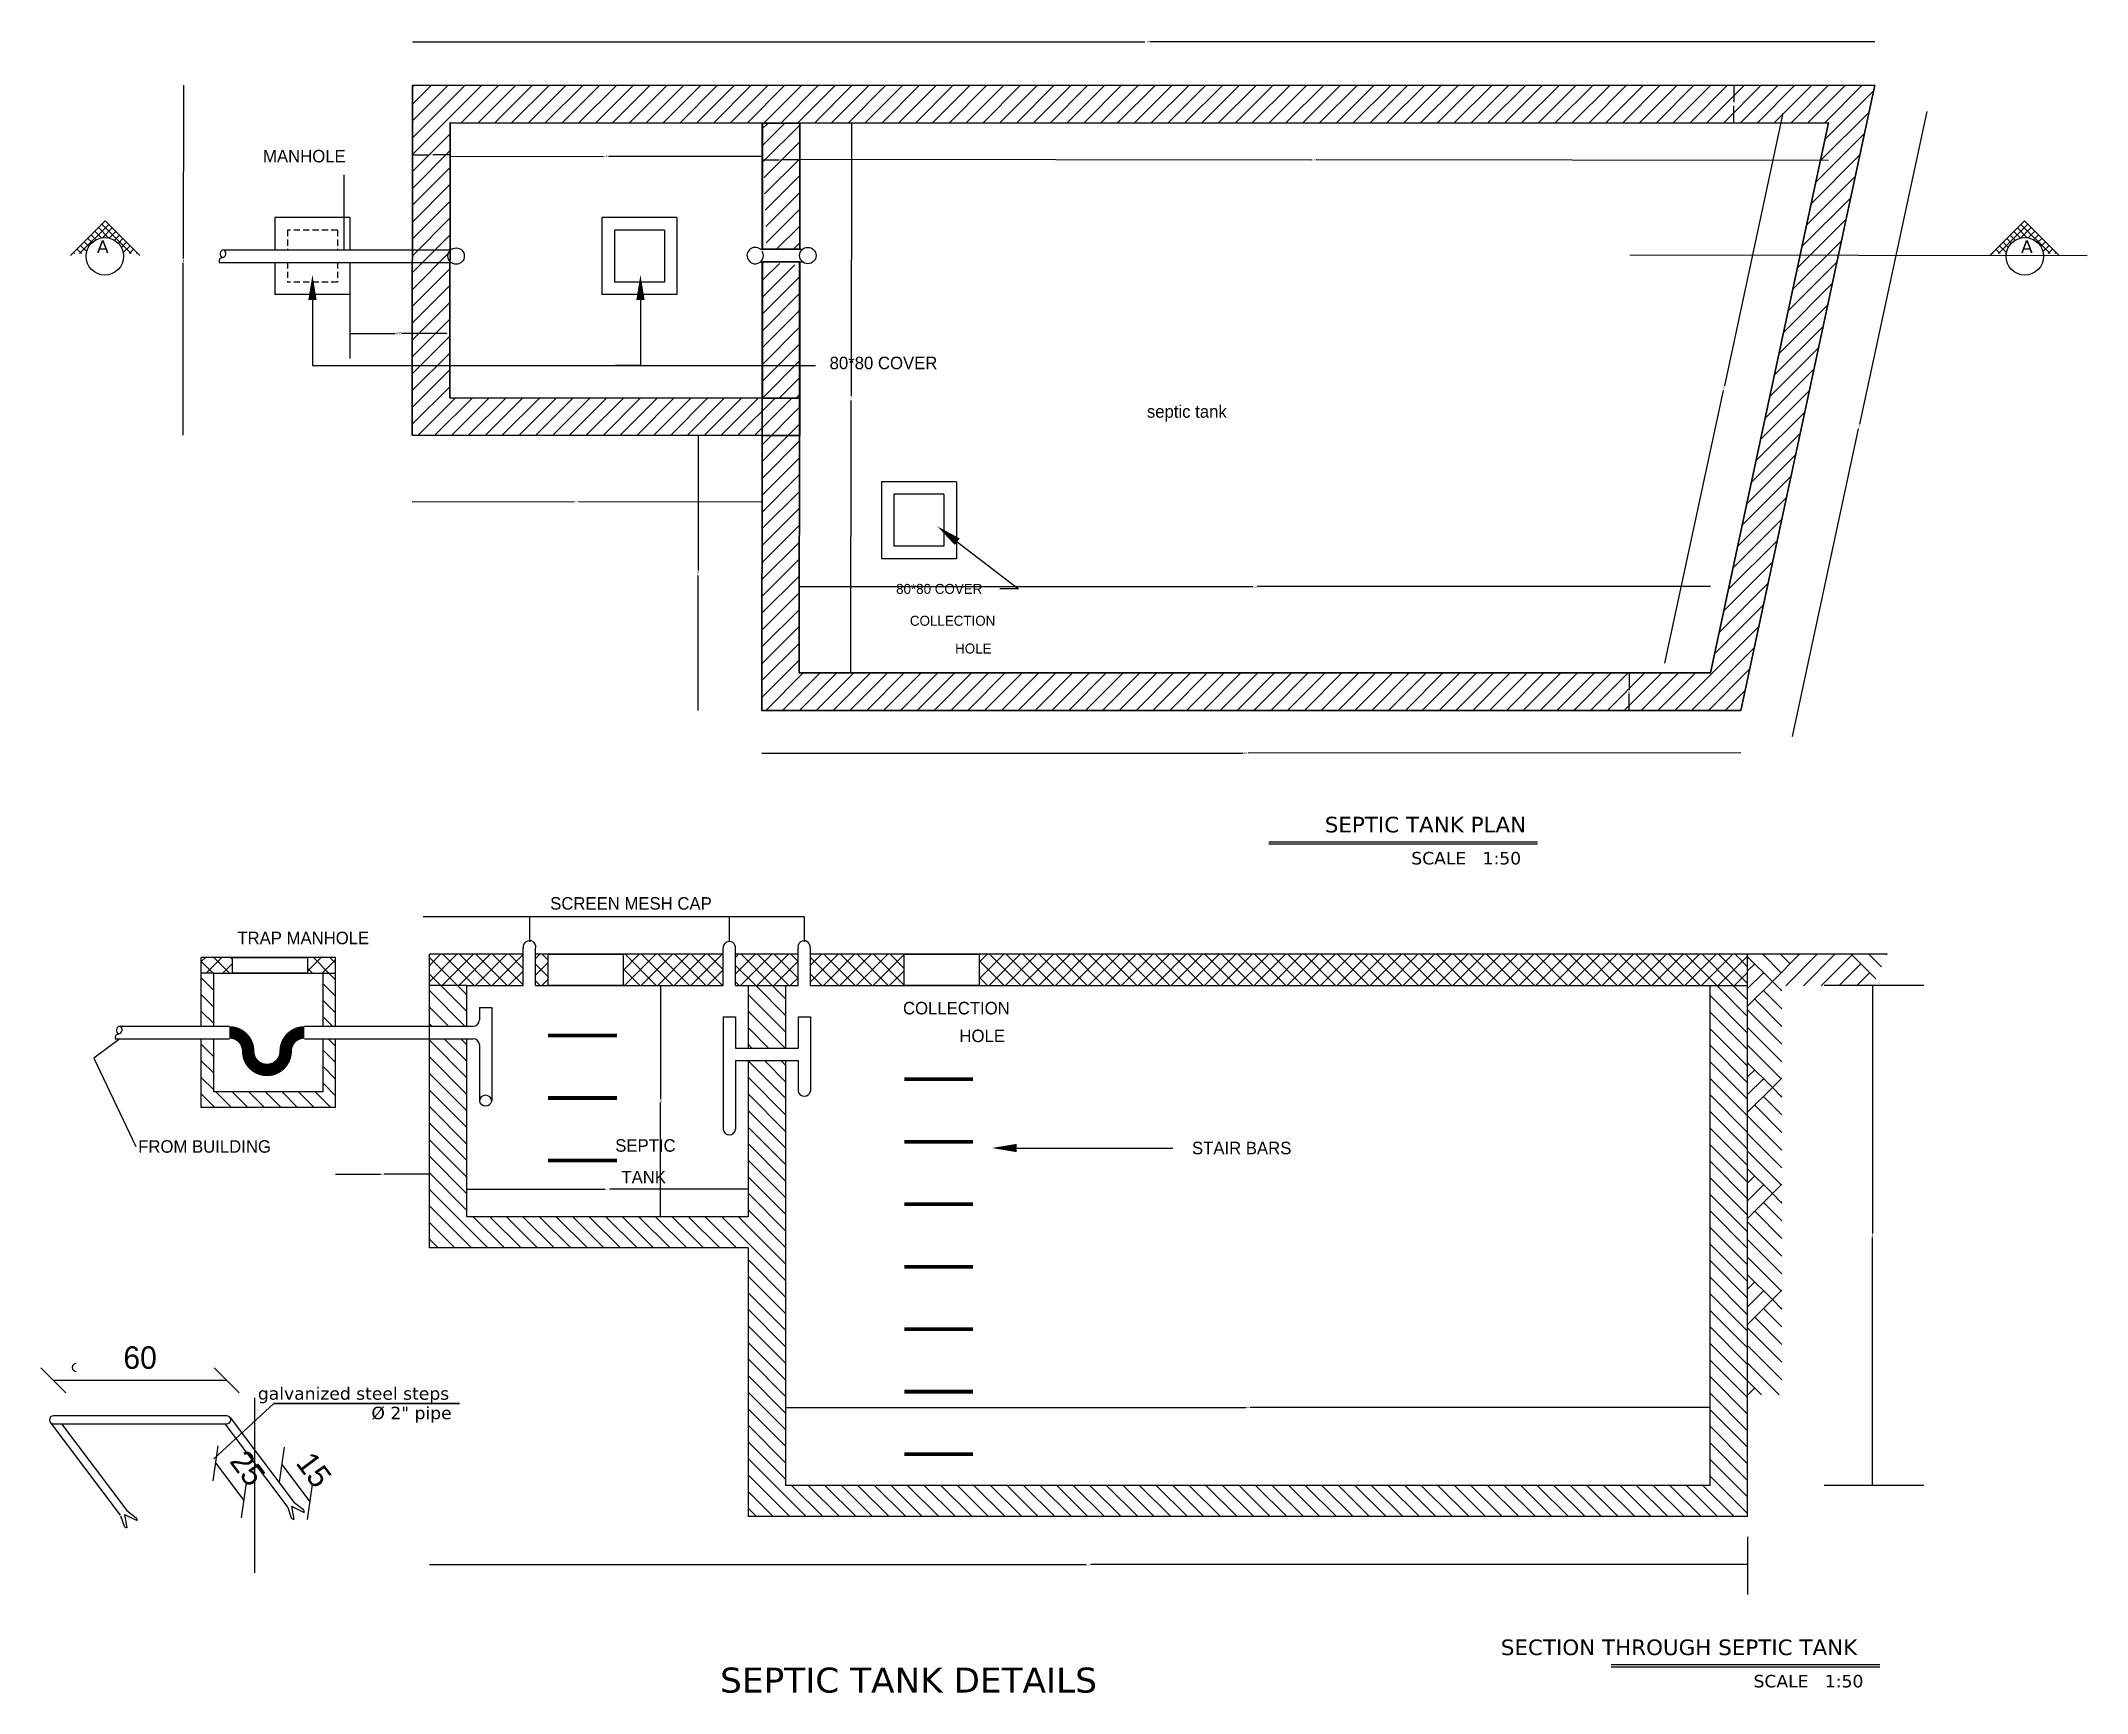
# Model space of a CAD drawing. Header units: millimetres. Extents: x 2969 to 3572, y -1471 to -565.
# Drawn here: x 3378.8 to 3542.6, y -696.8 to -564.6 of the extents above.
import ezdxf
from ezdxf.enums import TextEntityAlignment as Align

# ---------------------------------------------------------------- set-up
doc = ezdxf.new("R2010")
doc.units = ezdxf.units.MM
for name, pattern in [('Center', [200, 50, -25, 100, -25]), ('DASHED', [0.75, 0.5, -0.25]), ('Hidden', [71.4375, 47.625, -23.8125])]:
    doc.linetypes.add(name, pattern=pattern)
doc.layers.add('A-DETL-MLIN', color=7, linetype='Continuous', lineweight=35)
doc.layers.add('WALL', color=7, linetype='Continuous', lineweight=35)
for name, color, linetype in [('DIM', 4, 'Continuous'), ('ELE', 5, 'Continuous'), ('HATCH', 8, 'Continuous'), ('PIPE', 1, 'Continuous'), ('SW', 8, 'Continuous'), ('TEXT', 7, 'Continuous'), ('TXT', 7, 'Continuous')]:
    doc.layers.add(name, color=color, linetype=linetype)
doc.styles.add('ROMANS', font='stylu.ttf')
doc.styles.add('style1-bil', font='arial.ttf')
doc.styles.add('VERDANA', font='verdana.ttf')
doc.dimstyles.new('book', dxfattribs={"dimtxt": 0.1, "dimasz": 0.04, "dimexe": 0.18, "dimexo": 0.0625, "dimgap": 0.04, "dimtad": 0, "dimzin": 0, "dimdsep": 46, "dimtxsty": 'style1-bil', "dimblk": 'ARCHTICK', "dimcen": 0.09, "dimse1": 1, "dimse2": 1, "dimclrd": 160, "dimclrt": 7, "dimadec": 0, "dimazin": 0, "dimtfac": 1, "dimtofl": 0, "dimtmove": 2, "dimatfit": 3, "dimfxl": 0.18, "dimtolj": 1, "dimtzin": 0, "dimlwd": 25, "dimarcsym": 0})
doc.dimstyles.new('naheel dim', dxfattribs={"dimtxt": 0.2, "dimasz": 0.12, "dimexe": 0.18, "dimexo": 0.0625, "dimgap": 0.04, "dimtad": 0, "dimzin": 0, "dimdsep": 46, "dimtxsty": 'style1-bil', "dimblk": 'ARCHTICK', "dimcen": 0.09, "dimse1": 1, "dimse2": 1, "dimclrd": 160, "dimclrt": 7, "dimadec": 0, "dimazin": 0, "dimtfac": 1, "dimtofl": 0, "dimtmove": 2, "dimatfit": 3, "dimfxl": 1, "dimtolj": 1, "dimtzin": 0, "dimlwd": 25, "dimarcsym": 0})
doc.dimstyles.new('PLAN DIN', dxfattribs={"dimtxt": 0.1, "dimasz": 0.04, "dimexe": 0.18, "dimexo": 0.0625, "dimgap": 0.04, "dimtad": 0, "dimdec": 0, "dimlfac": 100, "dimzin": 0, "dimdsep": 46, "dimtxsty": 'style1-bil', "dimblk": 'ARCHTICK', "dimcen": 0.09, "dimse1": 1, "dimse2": 1, "dimclrd": 160, "dimclrt": 7, "dimadec": 0, "dimazin": 0, "dimtfac": 1, "dimtdec": 0, "dimtofl": 0, "dimtmove": 2, "dimatfit": 3, "dimfxl": 0.18, "dimtolj": 1, "dimtzin": 0, "dimlwd": 25, "dimarcsym": 0})
doc.dimstyles.new('standard-01', dxfattribs={"dimtxt": 0.2, "dimasz": 0.12, "dimexe": 0.18, "dimexo": 0.0625, "dimgap": 0.04, "dimtad": 0, "dimzin": 0, "dimdsep": 46, "dimtxsty": 'style1-bil', "dimblk": 'ARCHTICK', "dimcen": 0.09, "dimse1": 1, "dimse2": 1, "dimclrd": 160, "dimclrt": 7, "dimadec": 0, "dimazin": 0, "dimtfac": 1, "dimtofl": 0, "dimtmove": 2, "dimatfit": 3, "dimfxl": 1, "dimtolj": 1, "dimtzin": 0, "dimlwd": 25, "dimarcsym": 2})
pattern_1 = [(45, (3436.5743, -593.1619), (-0.67352, 0.67352), [])]
pattern_2 = [(135, (758.5843, -1238.8432), (0.6629126, 0.6629126), [])]

msp = doc.modelspace()

# ---------------------------------------------------------------- texts
at = {"style": 'ROMANS'}
msp.add_text('80*80 COVER', height=0.8, dxfattribs=at).set_placement((3447.269, -608.434), align=Align.MIDDLE_LEFT)
for s, p in [('COLLECTION', (3448.372, -611.383)), ('HOLE', (3451.99, -613.604))]:
    msp.add_text(s, height=0.8, dxfattribs=at).set_placement(p)
at = {"layer": 'HATCH', "color": 7, "insert": (3386.77, -669.959), "char_height": 1.8, "attachment_point": 5, "style": 'ROMANS'}
msp.add_mtext('\\A1;60', dxfattribs=at)
at = {"layer": 'HATCH', "color": 7, "char_height": 1.8, "attachment_point": 5, "rotation": 306.81295, "style": 'ROMANS'}
for s, insert in [('\\A1;25', (3395.383, -678.806)), ('\\A1;15', (3400.68, -678.932))]:
    msp.add_mtext(s, dxfattribs=dict(at, insert=insert))
at = {"layer": 'TEXT', "style": 'ROMANS'}
for s, p in [('MANHOLE', (3396.61, -574.3, 0)), ('SCREEN MESH CAP', (3419.586, -634.1)), ('TRAP MANHOLE', (3394.553, -636.866)), ('COLLECTION', (3447.818, -642.481)), ('HOLE', (3452.336, -644.702)), ('SEPTIC', (3424.793, -653.472)), ('TANK', (3425.287, -656.005))]:
    msp.add_text(s, height=1, dxfattribs=at).set_placement(p)
msp.add_text('80*80 COVER', height=1, dxfattribs=at).set_placement((3441.947, -590.351, 0), align=Align.MIDDLE_LEFT)
msp.add_text('STAIR BARS', height=1, dxfattribs=at).set_placement((3478.896, -653.176), align=Align.MIDDLE_RIGHT)
at = {"layer": 'TEXT', "insert": (3470.531, -594.387), "char_height": 1, "width": 165.01887, "attachment_point": 5, "style": 'ROMANS'}
msp.add_mtext('septic tank', dxfattribs=at)
at = {"layer": 'TEXT', "insert": (3386.618, -653.058), "char_height": 1, "attachment_point": 4, "style": 'ROMANS'}
msp.add_mtext('FROM BUILDING', dxfattribs=at)
at = {"layer": 'TXT', "style": 'VERDANA'}
for s, height, p in [('A', 1, (3383.313, -581.545)), ('A', 1, (3537.283, -581.544)), ('SEPTIC TANK PLAN', 1.25, (3481.569, -627.918)), ('SCALE   1:50', 1, (3488.493, -630.483)), ('SECTION THROUGH SEPTIC TANK', 1.25, (3495.655, -693.756)), (' SEPTIC TANK DETAILS', 2, (3432.314, -696.756)), ('SCALE   1:50', 1, (3515.882, -696.339))]:
    msp.add_text(s, height=height, dxfattribs=at).set_placement(p)
for s, p in [('galvanized steel steps', (3396.197, -672.819)), ('%%C 2" pipe', (3405.28, -674.378))]:
    msp.add_text(s, height=1, dxfattribs=at).set_placement(p, align=Align.MIDDLE_LEFT)

# ---------------------------------------------------------------- blocks, each defined once
blk = doc.blocks.new('_ARCHTICK')
at = {"color": 0, "linetype": 'ByBlock', "const_width": 0.15}
blk.add_lwpolyline([(-0.5, -0.5), (0.5, 0.5)], dxfattribs=at)
blk = doc.blocks.new('*D2')
at = {"layer": 'Defpoints', "color": 0, "transparency": 16777216}
for p in [(3408.58, -564.65), (3525.59, -564.65), (3525.59, -564.65)]:
    blk.add_point(p, dxfattribs=at)
at = {"layer": 'WALL', "color": 160, "lineweight": 25, "transparency": 16777216}
for p, q in [((3408.58, -564.65), (3467.18, -564.65)), ((3525.59, -564.65), (3467.61, -564.65))]:
    blk.add_line(p, q, dxfattribs=at)
at = {"layer": 'WALL', "color": 160, "lineweight": 25, "transparency": 16777216, "xscale": 0.04, "yscale": 0.04, "zscale": 0.04, "rotation": 180}
blk.add_blockref('_ARCHTICK', (3408.58, -564.65), dxfattribs=at)
at = {"layer": 'WALL', "color": 160, "lineweight": 25, "transparency": 16777216, "xscale": 0.04, "yscale": 0.04, "zscale": 0.04}
blk.add_blockref('_ARCHTICK', (3525.59, -564.65), dxfattribs=at)
at = {"layer": 'WALL', "color": 7, "transparency": 16777216, "insert": (3467.39, -564.65), "char_height": 0.1, "attachment_point": 5, "style": 'style1-bil'}
blk.add_mtext('\\A1;11701', dxfattribs=at)
blk = doc.blocks.new('*D3')
at = {"layer": 'Defpoints', "color": 0, "transparency": 16777216}
for p in [(3390.25, -568.13), (3390.25, -568.13), (3390.21, -596.13)]:
    blk.add_point(p, dxfattribs=at)
at = {"layer": 'WALL', "color": 160, "lineweight": 25, "transparency": 16777216}
for p, q in [((3390.25, -568.13), (3390.23, -581.98)), ((3390.21, -596.13), (3390.23, -582.36))]:
    blk.add_line(p, q, dxfattribs=at)
at = {"layer": 'WALL', "color": 160, "lineweight": 25, "transparency": 16777216, "xscale": 0.04, "yscale": 0.04, "zscale": 0.04}
for p, rotation in [((3390.25, -568.13), 89.93582331459392), ((3390.21, -596.13), 269.9358233145939)]:
    blk.add_blockref('_ARCHTICK', p, dxfattribs=dict(at, rotation=rotation))
at = {"layer": 'WALL', "color": 7, "transparency": 16777216, "insert": (3390.23, -582.17), "char_height": 0.1, "attachment_point": 5, "rotation": 89.9358, "style": 'style1-bil'}
blk.add_mtext('\\A1;2800', dxfattribs=at)
blk = doc.blocks.new('*D4')
at = {"layer": 'Defpoints', "color": 0, "transparency": 16777216}
for p in [(3408.54, -601.45), (3408.54, -601.45), (3436.54, -601.48)]:
    blk.add_point(p, dxfattribs=at)
at = {"layer": 'WALL', "color": 160, "lineweight": 25, "transparency": 16777216}
for p, q in [((3408.54, -601.45), (3421.48, -601.46)), ((3436.54, -601.48), (3421.86, -601.46))]:
    blk.add_line(p, q, dxfattribs=at)
at = {"layer": 'WALL', "color": 160, "lineweight": 25, "transparency": 16777216, "xscale": 0.04, "yscale": 0.04, "zscale": 0.04}
for p, rotation in [((3408.54, -601.45), 179.9358233146051), ((3436.54, -601.48), 359.935823314605)]:
    blk.add_blockref('_ARCHTICK', p, dxfattribs=dict(at, rotation=rotation))
at = {"layer": 'WALL', "color": 7, "transparency": 16777216, "insert": (3421.67, -601.46), "char_height": 0.1, "attachment_point": 5, "rotation": 359.9358, "style": 'style1-bil'}
blk.add_mtext('\\A1;2800', dxfattribs=at)
blk = doc.blocks.new('*D5')
at = {"layer": 'Defpoints', "color": 0, "transparency": 16777216}
for p in [(3431.44, -596.16), (3431.44, -596.16), (3431.42, -618.16)]:
    blk.add_point(p, dxfattribs=at)
at = {"layer": 'WALL', "color": 160, "lineweight": 25, "transparency": 16777216}
for p, q in [((3431.44, -596.16), (3431.43, -606.97)), ((3431.42, -618.16), (3431.43, -607.35))]:
    blk.add_line(p, q, dxfattribs=at)
at = {"layer": 'WALL', "color": 160, "lineweight": 25, "transparency": 16777216, "xscale": 0.04, "yscale": 0.04, "zscale": 0.04}
for p, rotation in [((3431.44, -596.16), 89.93582331459663), ((3431.42, -618.16), 269.9358233145966)]:
    blk.add_blockref('_ARCHTICK', p, dxfattribs=dict(at, rotation=rotation))
at = {"layer": 'WALL', "color": 7, "transparency": 16777216, "insert": (3431.43, -607.16), "char_height": 0.1, "attachment_point": 5, "rotation": 89.9358, "style": 'style1-bil'}
blk.add_mtext('\\A1;2200', dxfattribs=at)
blk = doc.blocks.new('*D6')
at = {"layer": 'Defpoints', "color": 0, "transparency": 16777216}
for p in [(3436.52, -621.57), (3436.52, -621.57), (3514.85, -621.56)]:
    blk.add_point(p, dxfattribs=at)
at = {"layer": 'WALL', "color": 160, "lineweight": 25, "transparency": 16777216}
for p, q in [((3436.52, -621.57), (3475.05, -621.57)), ((3514.85, -621.56), (3475.43, -621.57))]:
    blk.add_line(p, q, dxfattribs=at)
at = {"layer": 'WALL', "color": 160, "lineweight": 25, "transparency": 16777216, "xscale": 0.04, "yscale": 0.04, "zscale": 0.04}
for p, rotation in [((3436.52, -621.57), 180.0034337931894), ((3514.85, -621.56), 0.003433793189469014)]:
    blk.add_blockref('_ARCHTICK', p, dxfattribs=dict(at, rotation=rotation))
at = {"layer": 'WALL', "color": 7, "transparency": 16777216, "insert": (3475.24, -621.57), "char_height": 0.1, "attachment_point": 5, "rotation": 0.0034, "style": 'style1-bil'}
blk.add_mtext('\\A1;7833', dxfattribs=at)
blk = doc.blocks.new('*D7')
at = {"layer": 'Defpoints', "color": 0, "transparency": 16777216}
for p in [(3529.74, -570.22), (3529.74, -570.22), (3519.01, -620.25)]:
    blk.add_point(p, dxfattribs=at)
at = {"layer": 'WALL', "color": 160, "lineweight": 25, "transparency": 16777216}
for p, q in [((3529.74, -570.22), (3524.37, -595.25)), ((3519.01, -620.25), (3524.29, -595.62))]:
    blk.add_line(p, q, dxfattribs=at)
at = {"layer": 'WALL', "color": 160, "lineweight": 25, "transparency": 16777216, "xscale": 0.04, "yscale": 0.04, "zscale": 0.04}
for p, rotation in [((3529.74, -570.22), 77.89210220355966), ((3519.01, -620.25), 257.8921022035597)]:
    blk.add_blockref('_ARCHTICK', p, dxfattribs=dict(at, rotation=rotation))
at = {"layer": 'WALL', "color": 7, "transparency": 16777216, "insert": (3524.33, -595.44), "char_height": 0.1, "attachment_point": 5, "rotation": 77.8921, "style": 'style1-bil'}
blk.add_mtext('\\A1;5116', dxfattribs=at)
blk = doc.blocks.new('*D34')
at = {"layer": 'Defpoints', "color": 0, "transparency": 16777216}
for p in [(3411.31, -581.3), (3403.56, -584.65), (3411.31, -588)]:
    blk.add_point(p, dxfattribs=at)
at = {"layer": 'DIM', "color": 160, "lineweight": 25, "transparency": 16777216}
for p, q in [((3403.56, -588), (3407.19, -588)), ((3411.31, -588), (3407.69, -588))]:
    blk.add_line(p, q, dxfattribs=at)
at = {"layer": 'DIM', "color": 160, "lineweight": 25, "transparency": 16777216, "xscale": 0.12, "yscale": 0.12, "zscale": 0.12, "rotation": 180}
blk.add_blockref('_ARCHTICK', (3403.56, -588), dxfattribs=at)
at = {"layer": 'DIM', "color": 160, "lineweight": 25, "transparency": 16777216, "xscale": 0.12, "yscale": 0.12, "zscale": 0.12}
blk.add_blockref('_ARCHTICK', (3411.31, -588), dxfattribs=at)
at = {"layer": 'DIM', "color": 7, "transparency": 16777216, "insert": (3407.44, -588), "char_height": 0.2, "attachment_point": 5, "style": 'style1-bil'}
blk.add_mtext('\\A1;100', dxfattribs=at)
blk = doc.blocks.new('*D64')
at = {"layer": 'A-DETL-MLIN', "color": 160, "lineweight": 25, "transparency": 16777216}
for p, q in [((3408.57, -573.7), (3409.92, -573.7)), ((3411.57, -573.7), (3410.22, -573.7))]:
    blk.add_line(p, q, dxfattribs=at)
at = {"layer": 'Defpoints', "color": 0, "transparency": 16777216}
for p in [(3408.57, -572.94), (3411.57, -572.95), (3411.57, -573.7)]:
    blk.add_point(p, dxfattribs=at)
at = {"layer": 'A-DETL-MLIN', "color": 160, "lineweight": 25, "transparency": 16777216, "xscale": 0.04, "yscale": 0.04, "zscale": 0.04}
for p, rotation in [((3408.57, -573.7), 179.9358233146361), ((3411.57, -573.7), 359.935823314636)]:
    blk.add_blockref('_ARCHTICK', p, dxfattribs=dict(at, rotation=rotation))
at = {"layer": 'A-DETL-MLIN', "color": 7, "transparency": 16777216, "insert": (3410.07, -573.7), "char_height": 0.1, "attachment_point": 5, "rotation": 359.9358, "style": 'style1-bil'}
blk.add_mtext('\\A1;300', dxfattribs=at)
blk = doc.blocks.new('*D65')
at = {"layer": 'A-DETL-MLIN', "color": 160, "lineweight": 25, "transparency": 16777216}
for p, q in [((3411.57, -573.81), (3423.86, -573.82)), ((3436.54, -573.83), (3424.24, -573.82))]:
    blk.add_line(p, q, dxfattribs=at)
at = {"layer": 'Defpoints', "color": 0, "transparency": 16777216}
for p in [(3411.57, -572.95), (3436.54, -573.08), (3436.54, -573.83)]:
    blk.add_point(p, dxfattribs=at)
at = {"layer": 'A-DETL-MLIN', "color": 160, "lineweight": 25, "transparency": 16777216, "xscale": 0.04, "yscale": 0.04, "zscale": 0.04}
for p, rotation in [((3411.57, -573.81), 179.9358233146014), ((3436.54, -573.83), 359.9358233146013)]:
    blk.add_blockref('_ARCHTICK', p, dxfattribs=dict(at, rotation=rotation))
at = {"layer": 'A-DETL-MLIN', "color": 7, "transparency": 16777216, "insert": (3424.05, -573.82), "char_height": 0.1, "attachment_point": 5, "rotation": 359.9358, "style": 'style1-bil'}
blk.add_mtext('\\A1;2497', dxfattribs=at)
blk = doc.blocks.new('*D66')
at = {"layer": 'A-DETL-MLIN', "color": 160, "lineweight": 25, "transparency": 16777216}
for p, q in [((3436.54, -574.09), (3437.9, -574.09)), ((3439.56, -574.09), (3438.2, -574.09))]:
    blk.add_line(p, q, dxfattribs=at)
at = {"layer": 'Defpoints', "color": 0, "transparency": 16777216}
for p in [(3439.56, -572.86), (3436.54, -573.08), (3439.56, -574.09)]:
    blk.add_point(p, dxfattribs=at)
at = {"layer": 'A-DETL-MLIN', "color": 160, "lineweight": 25, "transparency": 16777216, "xscale": 0.04, "yscale": 0.04, "zscale": 0.04}
for p, rotation in [((3436.54, -574.09), 179.9358233146014), ((3439.56, -574.09), 359.9358233146013)]:
    blk.add_blockref('_ARCHTICK', p, dxfattribs=dict(at, rotation=rotation))
at = {"layer": 'A-DETL-MLIN', "color": 7, "transparency": 16777216, "insert": (3438.05, -574.09), "char_height": 0.1, "attachment_point": 5, "rotation": 359.9358, "style": 'style1-bil'}
blk.add_mtext('\\A1;302', dxfattribs=at)
blk = doc.blocks.new('*D67')
at = {"layer": 'A-DETL-MLIN', "color": 160, "lineweight": 25, "transparency": 16777216}
for p, q in [((3439.56, -574.05), (3480.53, -574.1)), ((3521.87, -574.15), (3480.89, -574.1))]:
    blk.add_line(p, q, dxfattribs=at)
at = {"layer": 'Defpoints', "color": 0, "transparency": 16777216}
for p in [(3521.87, -571.13), (3439.56, -572.86), (3521.87, -574.15)]:
    blk.add_point(p, dxfattribs=at)
at = {"layer": 'A-DETL-MLIN', "color": 160, "lineweight": 25, "transparency": 16777216, "xscale": 0.04, "yscale": 0.04, "zscale": 0.04}
for p, rotation in [((3439.56, -574.05), 179.9358233146014), ((3521.87, -574.15), 359.9358233146013)]:
    blk.add_blockref('_ARCHTICK', p, dxfattribs=dict(at, rotation=rotation))
at = {"layer": 'A-DETL-MLIN', "color": 7, "transparency": 16777216, "insert": (3480.71, -574.1), "char_height": 0.1, "attachment_point": 5, "rotation": 359.9358, "style": 'style1-bil'}
blk.add_mtext('\\A1;8231', dxfattribs=at)
blk = doc.blocks.new('*D68')
at = {"layer": 'A-DETL-MLIN', "color": 160, "lineweight": 25, "transparency": 16777216}
for p, q in [((3514.3, -568.13), (3514.3, -569.48)), ((3514.3, -571.13), (3514.3, -569.78))]:
    blk.add_line(p, q, dxfattribs=at)
at = {"layer": 'Defpoints', "color": 0, "transparency": 16777216}
for p in [(3514.3, -568.13), (3521.87, -568.13), (3521.87, -571.13)]:
    blk.add_point(p, dxfattribs=at)
at = {"layer": 'A-DETL-MLIN', "color": 160, "lineweight": 25, "transparency": 16777216, "xscale": 0.04, "yscale": 0.04, "zscale": 0.04}
for p, rotation in [((3514.3, -568.13), 90.02018817519429), ((3514.3, -571.13), 270.0201881751943)]:
    blk.add_blockref('_ARCHTICK', p, dxfattribs=dict(at, rotation=rotation))
at = {"layer": 'A-DETL-MLIN', "color": 7, "transparency": 16777216, "insert": (3514.3, -569.63), "char_height": 0.1, "attachment_point": 5, "rotation": 270.0202, "style": 'style1-bil'}
blk.add_mtext('\\A1;300', dxfattribs=at)
blk = doc.blocks.new('*D69')
at = {"layer": 'A-DETL-MLIN', "color": 160, "lineweight": 25, "transparency": 16777216}
for p, q in [((3518.23, -570.35), (3513.55, -592.17)), ((3508.78, -614.37), (3513.47, -592.55))]:
    blk.add_line(p, q, dxfattribs=at)
at = {"layer": 'Defpoints', "color": 0, "transparency": 16777216}
for p in [(3521.87, -571.13), (3508.78, -614.37), (3512.43, -615.15)]:
    blk.add_point(p, dxfattribs=at)
at = {"layer": 'A-DETL-MLIN', "color": 160, "lineweight": 25, "transparency": 16777216, "xscale": 0.04, "yscale": 0.04, "zscale": 0.04}
for p, rotation in [((3518.23, -570.35), 77.89210220355), ((3508.78, -614.37), 257.89210220355)]:
    blk.add_blockref('_ARCHTICK', p, dxfattribs=dict(at, rotation=rotation))
at = {"layer": 'A-DETL-MLIN', "color": 7, "transparency": 16777216, "insert": (3513.51, -592.36), "char_height": 0.1, "attachment_point": 5, "rotation": 77.8921, "style": 'style1-bil'}
blk.add_mtext('\\A1;4503', dxfattribs=at)
blk = doc.blocks.new('*D70')
at = {"layer": 'A-DETL-MLIN', "color": 160, "lineweight": 25, "transparency": 16777216}
for p, q in [((3505.92, -615.15), (3505.92, -616.5)), ((3505.92, -618.15), (3505.92, -616.8))]:
    blk.add_line(p, q, dxfattribs=at)
at = {"layer": 'Defpoints', "color": 0, "transparency": 16777216}
for p in [(3510.41, -615.15), (3505.92, -618.15), (3510.41, -618.15)]:
    blk.add_point(p, dxfattribs=at)
at = {"layer": 'A-DETL-MLIN', "color": 160, "lineweight": 25, "transparency": 16777216, "xscale": 0.04, "yscale": 0.04, "zscale": 0.04}
for p, rotation in [((3505.92, -615.15), 90.00343379317746), ((3505.92, -618.15), 270.0034337931774)]:
    blk.add_blockref('_ARCHTICK', p, dxfattribs=dict(at, rotation=rotation))
at = {"layer": 'A-DETL-MLIN', "color": 7, "transparency": 16777216, "insert": (3505.92, -616.65), "char_height": 0.1, "attachment_point": 5, "rotation": 270.0034, "style": 'style1-bil'}
blk.add_mtext('\\A1;300', dxfattribs=at)
blk = doc.blocks.new('*D71')
at = {"layer": 'A-DETL-MLIN', "color": 160, "lineweight": 25, "transparency": 16777216}
for p, q in [((3439.52, -608.25), (3475.8, -608.25)), ((3512.43, -608.25), (3476.15, -608.25))]:
    blk.add_line(p, q, dxfattribs=at)
at = {"layer": 'Defpoints', "color": 0, "transparency": 16777216}
for p in [(3439.52, -608.25), (3439.52, -615.16), (3512.43, -615.15)]:
    blk.add_point(p, dxfattribs=at)
at = {"layer": 'A-DETL-MLIN', "color": 160, "lineweight": 25, "transparency": 16777216, "xscale": 0.04, "yscale": 0.04, "zscale": 0.04}
for p, rotation in [((3439.52, -608.25), 180.0034398473416), ((3512.43, -608.25), 0.003439847341608626)]:
    blk.add_blockref('_ARCHTICK', p, dxfattribs=dict(at, rotation=rotation))
at = {"layer": 'A-DETL-MLIN', "color": 7, "transparency": 16777216, "insert": (3475.98, -608.25), "char_height": 0.1, "attachment_point": 5, "rotation": 0.0034, "style": 'style1-bil'}
blk.add_mtext('\\A1;7291', dxfattribs=at)
blk = doc.blocks.new('*D72')
at = {"layer": 'A-DETL-MLIN', "color": 160, "lineweight": 25, "transparency": 16777216}
for p, q in [((3443.69, -571.16), (3443.67, -592.97)), ((3443.65, -615.16), (3443.67, -593.35))]:
    blk.add_line(p, q, dxfattribs=at)
at = {"layer": 'Defpoints', "color": 0, "transparency": 16777216}
for p in [(3439.56, -571.16), (3443.69, -571.16), (3439.52, -615.16)]:
    blk.add_point(p, dxfattribs=at)
at = {"layer": 'A-DETL-MLIN', "color": 160, "lineweight": 25, "transparency": 16777216, "xscale": 0.04, "yscale": 0.04, "zscale": 0.04}
for p, rotation in [((3443.69, -571.16), 89.95437967757802), ((3443.65, -615.16), 269.9543796775781)]:
    blk.add_blockref('_ARCHTICK', p, dxfattribs=dict(at, rotation=rotation))
at = {"layer": 'A-DETL-MLIN', "color": 7, "transparency": 16777216, "insert": (3443.67, -593.16), "char_height": 0.1, "attachment_point": 5, "rotation": 89.9544, "style": 'style1-bil'}
blk.add_mtext('\\A1;4400', dxfattribs=at)
blk = doc.blocks.new('*D35')
at = {"layer": 'Defpoints', "color": 0, "transparency": 16777216}
for p in [(3438.42, -673.94), (3438.42, -679.94), (3512.4, -679.94)]:
    blk.add_point(p, dxfattribs=at)
at = {"layer": 'DIM', "color": 160, "lineweight": 25, "transparency": 16777216}
for p, q in [((3438.42, -673.94), (3475.26, -673.94)), ((3512.4, -673.94), (3475.56, -673.94))]:
    blk.add_line(p, q, dxfattribs=at)
at = {"layer": 'DIM', "color": 160, "lineweight": 25, "transparency": 16777216, "xscale": 0.04, "yscale": 0.04, "zscale": 0.04, "rotation": 180}
blk.add_blockref('_ARCHTICK', (3438.42, -673.94), dxfattribs=at)
at = {"layer": 'DIM', "color": 160, "lineweight": 25, "transparency": 16777216, "xscale": 0.04, "yscale": 0.04, "zscale": 0.04}
blk.add_blockref('_ARCHTICK', (3512.4, -673.94), dxfattribs=at)
at = {"layer": 'DIM', "color": 7, "transparency": 16777216, "insert": (3475.41, -673.94), "char_height": 0.1, "attachment_point": 5, "style": 'style1-bil'}
blk.add_mtext('\\A1;823', dxfattribs=at)
blk = doc.blocks.new('*D36')
at = {"layer": 'Defpoints', "color": 0, "transparency": 16777216}
for p in [(3525.4, -640.18), (3525.4, -680.18), (3525.4, -680.18)]:
    blk.add_point(p, dxfattribs=at)
at = {"layer": 'DIM', "color": 160, "lineweight": 25, "transparency": 16777216}
for p, q in [((3525.4, -640.18), (3525.4, -660.02)), ((3525.4, -680.18), (3525.4, -660.33))]:
    blk.add_line(p, q, dxfattribs=at)
at = {"layer": 'DIM', "color": 160, "lineweight": 25, "transparency": 16777216, "xscale": 0.04, "yscale": 0.04, "zscale": 0.04}
for p, rotation in [((3525.4, -640.18), 90), ((3525.4, -680.18), 270)]:
    blk.add_blockref('_ARCHTICK', p, dxfattribs=dict(at, rotation=rotation))
at = {"layer": 'DIM', "color": 7, "transparency": 16777216, "insert": (3525.4, -660.18), "char_height": 0.1, "attachment_point": 5, "rotation": 90, "style": 'style1-bil'}
blk.add_mtext('\\A1;400', dxfattribs=at)
blk = doc.blocks.new('*D37')
at = {"layer": 'Defpoints', "color": 0, "transparency": 16777216}
for p in [(3428.92, -640.18), (3428.42, -658.68), (3428.92, -658.68)]:
    blk.add_point(p, dxfattribs=at)
at = {"layer": 'DIM', "color": 160, "lineweight": 25, "transparency": 16777216}
for p, q in [((3428.42, -640.18), (3428.42, -649.28)), ((3428.42, -658.68), (3428.42, -649.57))]:
    blk.add_line(p, q, dxfattribs=at)
at = {"layer": 'DIM', "color": 160, "lineweight": 25, "transparency": 16777216, "xscale": 0.04, "yscale": 0.04, "zscale": 0.04}
for p, rotation in [((3428.42, -640.18), 90), ((3428.42, -658.68), 270)]:
    blk.add_blockref('_ARCHTICK', p, dxfattribs=dict(at, rotation=rotation))
at = {"layer": 'DIM', "color": 7, "transparency": 16777216, "insert": (3428.42, -649.43), "char_height": 0.1, "attachment_point": 5, "rotation": 90, "style": 'style1-bil'}
blk.add_mtext('\\A1;190', dxfattribs=at)
blk = doc.blocks.new('*D38')
at = {"layer": 'Defpoints', "color": 0, "transparency": 16777216}
for p in [(3402.42, -651.93), (3409.9, -651.93), (3409.9, -655.28)]:
    blk.add_point(p, dxfattribs=at)
at = {"layer": 'DIM', "color": 160, "lineweight": 25, "transparency": 16777216}
for p, q in [((3402.42, -655.28), (3406.02, -655.28)), ((3409.9, -655.28), (3406.31, -655.28))]:
    blk.add_line(p, q, dxfattribs=at)
at = {"layer": 'DIM', "color": 160, "lineweight": 25, "transparency": 16777216, "xscale": 0.04, "yscale": 0.04, "zscale": 0.04, "rotation": 180}
blk.add_blockref('_ARCHTICK', (3402.42, -655.28), dxfattribs=at)
at = {"layer": 'DIM', "color": 160, "lineweight": 25, "transparency": 16777216, "xscale": 0.04, "yscale": 0.04, "zscale": 0.04}
blk.add_blockref('_ARCHTICK', (3409.9, -655.28), dxfattribs=at)
at = {"layer": 'DIM', "color": 7, "transparency": 16777216, "insert": (3406.16, -655.28), "char_height": 0.1, "attachment_point": 5, "style": 'style1-bil'}
blk.add_mtext('\\A1;100', dxfattribs=at)
blk = doc.blocks.new('_OBLIQUE')
at = {"color": 0, "linetype": 'ByBlock'}
blk.add_line((-0.5, -0.5), (0.5, 0.5), dxfattribs=at)
blk = doc.blocks.new('*D73')
at = {"layer": 'A-DETL-MLIN', "color": 160, "lineweight": 25, "transparency": 16777216}
for p, q in [((3412.92, -656.47), (3423.98, -656.47)), ((3435.42, -656.47), (3424.36, -656.47))]:
    blk.add_line(p, q, dxfattribs=at)
at = {"layer": 'Defpoints', "color": 0, "transparency": 16777216}
for p in [(3435.42, -656.47), (3412.92, -658.68), (3435.42, -658.68)]:
    blk.add_point(p, dxfattribs=at)
at = {"layer": 'A-DETL-MLIN', "color": 160, "lineweight": 25, "transparency": 16777216, "xscale": 0.04, "yscale": 0.04, "zscale": 0.04, "rotation": 180}
blk.add_blockref('_ARCHTICK', (3412.92, -656.47), dxfattribs=at)
at = {"layer": 'A-DETL-MLIN', "color": 160, "lineweight": 25, "transparency": 16777216, "xscale": 0.04, "yscale": 0.04, "zscale": 0.04}
blk.add_blockref('_ARCHTICK', (3435.42, -656.47), dxfattribs=at)
at = {"layer": 'A-DETL-MLIN', "color": 7, "transparency": 16777216, "insert": (3424.17, -656.47), "char_height": 0.1, "attachment_point": 5, "style": 'style1-bil'}
blk.add_mtext('\\A1;2250', dxfattribs=at)
blk = doc.blocks.new('*D74')
at = {"layer": 'A-DETL-MLIN', "color": 160, "lineweight": 25, "transparency": 16777216}
for p, q in [((3409.92, -686.51), (3462.48, -686.51)), ((3515.4, -686.51), (3462.85, -686.51))]:
    blk.add_line(p, q, dxfattribs=at)
at = {"layer": 'Defpoints', "color": 0, "transparency": 16777216}
for p in [(3409.92, -661.18), (3515.4, -661.18), (3515.4, -686.51)]:
    blk.add_point(p, dxfattribs=at)
at = {"layer": 'A-DETL-MLIN', "color": 160, "lineweight": 25, "transparency": 16777216, "xscale": 0.04, "yscale": 0.04, "zscale": 0.04, "rotation": 180}
blk.add_blockref('_ARCHTICK', (3409.92, -686.51), dxfattribs=at)
at = {"layer": 'A-DETL-MLIN', "color": 160, "lineweight": 25, "transparency": 16777216, "xscale": 0.04, "yscale": 0.04, "zscale": 0.04}
blk.add_blockref('_ARCHTICK', (3515.4, -686.51), dxfattribs=at)
at = {"layer": 'A-DETL-MLIN', "color": 7, "transparency": 16777216, "insert": (3462.66, -686.51), "char_height": 0.1, "attachment_point": 5, "style": 'style1-bil'}
blk.add_mtext('\\A1;1170', dxfattribs=at)

# ---------------------------------------------------------------- dimensions: what is measured, and where the dimension line sits
at = {"layer": 'A-DETL-MLIN'}
for p1, p2, distance, picture, middle in [((3521.873, -571.128), (3521.872, -568.128), 7.575, '*D68', (3514.298, -569.631)), ((3439.523, -615.158), (3439.558, -571.159), -4.131, '*D72', (3443.671, -593.162)), ((3521.873, -571.128), (3512.429, -615.154), -3.727, '*D69', (3513.507, -592.359)), ((3408.57, -572.942), (3411.57, -572.945), -0.757, '*D64', (3410.069, -573.701)), ((3512.429, -615.154), (3439.523, -615.158), -6.905, '*D71', (3475.975, -608.251)), ((3510.405, -615.154), (3510.405, -618.154), -4.481, '*D70', (3505.924, -616.654)), ((3412.92, -658.676), (3435.42, -658.676), 2.205, '*D73', (3424.17, -656.471))]:
    dim = msp.add_aligned_dim(p1=p1, p2=p2, distance=distance, dimstyle='PLAN DIN', dxfattribs=at)
    dim.commit()
    dim.dimension.update_dxf_attribs({"geometry": picture, "text_midpoint": middle})
for base, p1, p2, picture, middle in [((3521.87, -574.145), (3439.558, -572.86), (3521.873, -571.128), '*D67', (3480.713, -574.099)), ((3436.54, -573.833), (3411.57, -572.945), (3436.541, -573.076), '*D65', (3424.055, -573.819)), ((3439.557, -574.094), (3436.541, -573.076), (3439.558, -572.86), '*D66', (3438.048, -574.092))]:
    dim = msp.add_linear_dim(base=base, p1=p1, p2=p2, angle=179.93582, dimstyle='PLAN DIN', dxfattribs=at)
    dim.commit()
    dim.dimension.update_dxf_attribs({"geometry": picture, "text_midpoint": middle})
dim = msp.add_linear_dim(base=(3515.404, -686.506), p1=(3409.92, -661.176), p2=(3515.404, -661.176), text='1170', dimstyle='PLAN DIN', dxfattribs=at)
dim.commit()
dim.dimension.update_dxf_attribs({"geometry": '*D74', "text_midpoint": (3462.662, -686.506)})
at = {"layer": 'DIM'}
for base, p1, p2, angle, text, dimstyle, picture, middle in [((3411.313, -588.004, 0), (3403.563, -584.651, 0), (3411.313, -581.3, 0), 180, '100', 'standard-01', '*D34', (3407.438, -588.004, 0)), ((3428.42, -658.676), (3428.92, -640.176), (3428.92, -658.676), 90, '190', 'book', '*D37', (3428.42, -649.426)), ((3525.404, -680.176), (3525.404, -640.176), (3525.404, -680.176), 90, '400', 'book', '*D36', (3525.404, -660.176)), ((3409.904, -655.279), (3402.42, -651.926), (3409.904, -651.926), 180, '100', 'book', '*D38', (3406.162, -655.279)), ((3438.42, -673.939), (3512.404, -679.939), (3438.42, -679.939), 180, '823', 'book', '*D35', (3475.412, -673.939))]:
    dim = msp.add_linear_dim(base=base, p1=p1, p2=p2, angle=angle, text=text, dimstyle=dimstyle, override={"dimdec": 0, "dimlfac": 100}, dxfattribs=at)
    dim.commit()
    dim.dimension.update_dxf_attribs({"geometry": picture, "text_midpoint": middle})
at = {"layer": 'WALL'}
for base, p1, p2, angle, picture, middle in [((3525.585, -564.646), (3408.576, -564.646), (3525.585, -564.646), 0, '*D2', (3467.392, -564.646)), ((3390.245, -568.127), (3390.214, -596.127), (3390.245, -568.127), 89.93582, '*D3', (3390.23, -582.172)), ((3529.7387, -570.2223), (3519.0067, -620.2489), (3529.7387, -570.2223), 77.8921, '*D7', (3524.3296, -595.4363)), ((3431.443, -596.158), (3431.418, -618.158), (3431.443, -596.158), 89.93582, '*D5', (3431.43, -607.158)), ((3408.544, -601.446), (3436.544, -601.478), (3408.544, -601.446), 179.93582, '*D4', (3421.669, -601.461)), ((3436.519, -621.569), (3514.853, -621.565), (3436.519, -621.569), 180.00343, '*D6', (3475.24, -621.567))]:
    dim = msp.add_linear_dim(base=base, p1=p1, p2=p2, angle=angle, dimstyle='PLAN DIN', dxfattribs=at)
    dim.commit()
    dim.dimension.update_dxf_attribs({"geometry": picture, "text_midpoint": middle, "dimtype": 129})

# ---------------------------------------------------------------- hatches: boundary and pattern name
at = {"layer": 'HATCH'}
h = msp.add_hatch(dxfattribs=at)
h.set_pattern_fill('ANSI31', color=256, scale=0.3, style=0)
h.set_pattern_definition([(45, (3408.54415, -618.1585), (-0.673519, 0.673519), [])])
h.paths.add_polyline_path([(3436.574, -571.159), (3521.873, -571.128), (3512.429, -615.154), (3439.523, -615.158), (3439.547, -593.162), (3411.548, -593.13), (3411.572, -571.131)], flags=16)
h.paths.add_polyline_path([(3436.575, -568.159), (3525.585, -568.127), (3514.853, -618.154), (3436.519, -618.158), (3436.544, -596.158), (3408.544, -596.127), (3408.576, -568.127)])
h = msp.add_hatch(dxfattribs=at)
h.set_pattern_fill('ANSI31', color=256, scale=0.3, style=0)
h.set_pattern_definition(pattern_1)
h.paths.add_polyline_path([(3439.558, -581.255), (3436.886, -581.255), (3436.574, -571.159), (3439.558, -571.159)])
h = msp.add_hatch(dxfattribs=at)
h.set_pattern_fill('ANSI31', color=256, scale=0.3, style=0)
h.set_pattern_definition(pattern_1)
h.paths.add_polyline_path([(3436.575, -582.255), (3439.548, -582.539), (3439.547, -593.162), (3436.574, -593.162)])
h = msp.add_hatch(dxfattribs=at)
h.set_pattern_fill('ANSI37', color=256, scale=7.5, style=0)
h.set_pattern_definition([(135, (758.5843, -1238.8432), (0.6629126, 0.6629126), []), (45, (758.5843, -1238.8432), (0.6629126, -0.6629126), [])])
h.paths.add_polyline_path([(3453.92, -637.676), (3515.404, -637.676), (3515.404, -640.176), (3512.404, -640.176), (3453.92, -640.176)])
h.paths.add_polyline_path([(3440.42, -637.676), (3447.92, -637.676), (3447.92, -640.176), (3440.42, -640.176)])
h.paths.add_polyline_path([(3434.42, -637.676), (3439.42, -637.676), (3439.42, -640.176), (3438.42, -640.176), (3434.42, -640.176)])
h.paths.add_polyline_path([(3425.42, -637.676), (3433.42, -637.676), (3433.42, -640.176), (3425.42, -640.176)])
h.paths.add_polyline_path([(3418.42, -637.676), (3419.42, -637.676), (3419.42, -640.176), (3418.42, -640.176)])
h.paths.add_polyline_path([(3409.92, -637.676), (3417.42, -637.676), (3417.42, -640.176), (3412.92, -640.176), (3409.92, -640.176)])
h.paths.add_polyline_path([(3400.17, -637.926), (3402.42, -637.926), (3402.42, -639.176), (3401.42, -639.176), (3400.17, -639.176)])
h.paths.add_polyline_path([(3391.67, -637.926), (3394.17, -637.926), (3394.17, -639.176), (3392.67, -639.176), (3391.67, -639.176)])
h = msp.add_hatch(dxfattribs=at)
h.set_pattern_fill('ANSI31', color=256, scale=7.5, style=0)
h.set_pattern_definition(pattern_2)
h.paths.add_polyline_path([(3435.42, -661.176), (3409.92, -661.176), (3409.92, -645.426), (3409.92, -644.426), (3412.92, -644.426), (3412.92, -645.926), (3412.92, -658.676), (3435.42, -658.676), (3435.42, -646.176), (3438.42, -646.176), (3438.42, -680.176), (3512.404, -680.176), (3512.404, -640.176), (3515.404, -640.176), (3515.404, -682.676), (3435.42, -682.676)])
h.paths.add_polyline_path([(3391.67, -644.426), (3392.67, -644.426), (3392.67, -648.676), (3401.42, -648.676), (3401.42, -644.426), (3402.42, -644.426), (3402.42, -649.926), (3391.67, -649.926)])
h.paths.add_polyline_path([(3391.67, -639.176), (3392.67, -639.176), (3392.67, -643.426), (3391.67, -643.426)])
h.paths.add_polyline_path([(3401.42, -639.176), (3402.42, -639.176), (3402.42, -643.426), (3401.42, -643.426)])
h.paths.add_polyline_path([(3409.92, -640.176), (3412.92, -640.176), (3412.92, -643.426), (3409.92, -643.426)])
h = msp.add_hatch(dxfattribs=at)
h.set_pattern_fill('ANSI31', color=256, scale=7.5, style=0)
h.set_pattern_definition(pattern_2)
h.paths.add_polyline_path([(3435.42, -640.176), (3438.42, -640.176), (3438.42, -645.176), (3435.42, -645.176)])
at = {"layer": 'SW'}
h = msp.add_hatch(dxfattribs=at)
h.set_pattern_fill('AR-PARQ1', color=256, scale=0.5, angle=45, style=0)
h.set_pattern_definition([(45, (729.965, -1687.79), (8.485281, 5e-16), [6, -6]), (45, (729.2577, -1687.083), (8.485281, 5e-16), [6, -6]), (45, (728.5506, -1686.376), (8.485281, 5e-16), [6, -6]), (45, (727.8434, -1685.669), (8.485281, 5e-16), [6, -6]), (45, (727.1363, -1684.9616), (8.485281, 5e-16), [6, -6]), (45, (726.429, -1684.2545), (8.485281, 5e-16), [6, -6]), (45, (725.722, -1683.5474), (8.485281, 5e-16), [6, -6]), (135, (734.2074, -1683.5474), (-8.485281, -5e-16), [6, -6]), (135, (734.9145, -1682.8403), (-8.485281, -5e-16), [6, -6]), (135, (735.6216, -1682.133), (-8.485281, -5e-16), [6, -6]), (135, (736.329, -1681.426), (-8.485281, -5e-16), [6, -6]), (135, (737.036, -1680.719), (-8.485281, -5e-16), [6, -6]), (135, (737.743, -1680.012), (-8.485281, -5e-16), [6, -6]), (135, (738.45, -1679.305), (-8.485281, -5e-16), [6, -6])])
h.paths.add_polyline_path([(3515.404, -637.676), (3526.578, -637.676), (3525.404, -640.188), (3518.143, -640.188), (3518.143, -672.922), (3515.404, -672.922)])
at = {"layer": 'TEXT'}
h = msp.add_hatch(dxfattribs=at)
h.set_pattern_fill('NET', color=256, scale=3.223326, angle=945, style=0)
h.set_pattern_definition([(45, (-21836.31308, -26101.26755), (-0.284904484, 0.284904484), []), (135, (-21836.31308, -26101.26755), (-0.284904484, -0.284904484), [])])
h.paths.add_polyline_path([(3382.06, -580.843), (3381.31, -581.592), (3382.06, -581.592)])
h.paths.add_polyline_path([(3383.027, -580.634), (3383.027, -579.876), (3382.06, -580.843), (3382.06, -581.592), (3382.466, -581.591, -0.191632)])
h.paths.add_polyline_path([(3383.95, -578.953), (3383.027, -579.876), (3383.027, -580.634, -0.1672042), (3383.95, -580.316)])
h.paths.add_polyline_path([(3383.95, -578.953), (3383.95, -580.316, -0.3702368), (3385.433, -581.589), (3386.585, -581.588)])
h = msp.add_hatch(dxfattribs=at)
h.set_pattern_fill('NET', color=256, scale=3.223326, angle=945, style=0)
h.set_pattern_definition([(135, (28757.84947, -26101.2675), (0.284904484, 0.284904484), []), (45, (28757.84947, -26101.2675), (0.284904484, -0.284904484), [])])
h.paths.add_polyline_path([(3539.477, -580.843), (3540.226, -581.592), (3539.477, -581.592)])
h.paths.add_polyline_path([(3538.51, -580.634), (3538.51, -579.876), (3539.477, -580.843), (3539.477, -581.592), (3539.07, -581.591, 0.191632)])
h.paths.add_polyline_path([(3537.586, -578.953), (3538.51, -579.876), (3538.51, -580.634, 0.1672042), (3537.586, -580.316)])
h.paths.add_polyline_path([(3537.586, -578.953), (3537.586, -580.316, 0.3702368), (3536.103, -581.589), (3534.951, -581.588)])

# ---------------------------------------------------------------- linework, layer by layer
at = {"color": 8}
for p, q in [((3403.063, -575.3, 0), (3403.063, -581.3, 0)), ((3456.92, -653.176), (3469.42, -653.176))]:
    msp.add_line(p, q, dxfattribs=at)
for p, q in [((3397.563, -578.718, 0), (3397.563, -581.3, 0)), ((3403.563, -578.718, 0), (3397.563, -578.718, 0)), ((3403.563, -578.718, 0), (3403.563, -581.3, 0)), ((3397.563, -582.3, 0), (3397.563, -584.881, 0)), ((3403.563, -582.3, 0), (3403.563, -584.881, 0)), ((3403.563, -584.881, 0), (3397.563, -584.881, 0)), ((3402.42, -637.926), (3391.67, -637.926)), ((3391.67, -643.426), (3391.67, -637.926)), ((3402.42, -643.426), (3402.42, -637.926)), ((3409.92, -650.426), (3409.92, -637.676)), ((3417.42, -637.676), (3409.92, -637.676)), ((3417.42, -640.176), (3417.42, -637.176)), ((3418.42, -640.176), (3418.42, -637.176)), ((3433.42, -637.676), (3418.42, -637.676)), ((3433.42, -640.176), (3433.42, -637.176)), ((3434.42, -640.176), (3434.42, -637.176)), ((3439.42, -637.676), (3434.42, -637.676)), ((3439.42, -640.176), (3439.42, -637.176)), ((3440.42, -640.176), (3440.42, -637.176)), ((3526.578, -637.676), (3440.42, -637.676)), ((3515.404, -682.676), (3515.404, -637.676)), ((3392.67, -639.176), (3401.42, -639.176)), ((3392.67, -643.426), (3392.67, -639.176)), ((3401.42, -643.426), (3401.42, -639.176)), ((3412.92, -643.426), (3412.92, -640.176)), ((3412.92, -640.176), (3417.42, -640.176)), ((3418.42, -640.176), (3433.42, -640.176)), ((3434.42, -640.176), (3435.42, -640.176)), ((3435.42, -640.176), (3435.42, -645.176)), ((3438.42, -640.176), (3438.42, -645.176)), ((3438.42, -640.176), (3439.42, -640.176)), ((3440.42, -640.176), (3512.404, -640.176)), ((3512.404, -680.176), (3512.404, -640.176)), ((3433.42, -642.676), (3433.42, -651.676)), ((3433.42, -642.676), (3434.42, -642.676)), ((3434.42, -642.676), (3434.42, -645.176)), ((3439.42, -642.676), (3440.42, -642.676)), ((3439.42, -642.676), (3439.42, -645.176)), ((3440.42, -642.676), (3440.42, -648.623)), ((3391.67, -649.926), (3391.67, -644.426)), ((3392.67, -648.676), (3392.67, -644.426)), ((3401.42, -648.676), (3401.42, -644.426)), ((3402.42, -649.926), (3402.42, -644.426)), ((3412.92, -658.676), (3412.92, -644.426)), ((3412.92, -645.926), (3412.92, -644.426)), ((3409.92, -661.176), (3409.92, -645.426)), ((3434.42, -645.176), (3439.42, -645.176)), ((3434.42, -646.176), (3439.42, -646.176)), ((3434.42, -646.176), (3434.42, -651.676)), ((3435.42, -646.176), (3435.42, -658.676)), ((3438.42, -646.176), (3438.42, -680.176)), ((3439.42, -646.176), (3439.42, -648.623)), ((3402.42, -649.926), (3391.67, -649.926)), ((3401.42, -648.676), (3392.67, -648.676)), ((3435.42, -658.676), (3412.92, -658.676)), ((3435.42, -661.176), (3409.92, -661.176)), ((3435.42, -661.176), (3435.42, -682.676)), ((3512.404, -680.176), (3438.42, -680.176)), ((3515.404, -682.676), (3435.42, -682.676))]:
    msp.add_line(p, q)
at = {"linetype": 'Hidden'}
for p, q in [((3429.731, -578.718, 0), (3423.731, -578.718, 0)), ((3423.731, -578.718, 0), (3423.731, -584.881, 0)), ((3429.731, -578.718, 0), (3429.731, -584.881, 0)), ((3424.731, -579.718, 0), (3424.731, -583.881, 0)), ((3428.731, -579.718, 0), (3424.731, -579.718, 0)), ((3428.731, -579.718, 0), (3428.731, -583.881, 0)), ((3428.731, -583.881, 0), (3424.731, -583.881, 0)), ((3429.731, -584.881, 0), (3423.731, -584.881, 0)), ((3452.088, -599.853), (3446.088, -599.853)), ((3446.088, -599.853), (3446.088, -606.016)), ((3451.088, -600.853), (3447.088, -600.853)), ((3447.088, -600.853), (3447.088, -605.016)), ((3451.088, -600.853), (3451.088, -605.016)), ((3452.088, -599.853), (3452.088, -606.016)), ((3451.088, -605.016), (3447.088, -605.016)), ((3452.088, -606.016), (3446.088, -606.016))]:
    msp.add_line(p, q, dxfattribs=at)
at = {"linetype": 'DASHED'}
for p, q in [((3398.563, -579.718, 0), (3398.563, -581.3, 0)), ((3402.563, -579.718, 0), (3398.563, -579.718, 0)), ((3402.563, -579.718, 0), (3402.563, -581.3, 0)), ((3398.563, -582.3, 0), (3398.563, -583.881, 0)), ((3402.563, -582.3, 0), (3402.563, -583.881, 0)), ((3402.563, -583.881, 0), (3398.563, -583.881, 0))]:
    msp.add_line(p, q, dxfattribs=at)
for points in [[(3400.17, -637.926), (3400.17, -639.176), (3394.17, -639.176), (3394.17, -637.926)], [(3425.42, -637.676), (3425.42, -640.176), (3419.42, -640.176), (3419.42, -637.676)], [(3453.92, -637.676), (3453.92, -640.176), (3447.92, -640.176), (3447.92, -637.676)]]:
    msp.add_lwpolyline(points, close=True)
at = {"const_width": 0.3}
for points in [[(3424.92, -644.176), (3419.42, -644.176)], [(3453.42, -647.676), (3447.92, -647.676)], [(3424.92, -649.176), (3419.42, -649.176)], [(3453.42, -652.676), (3447.92, -652.676)], [(3424.92, -654.176), (3419.42, -654.176)], [(3453.42, -657.676), (3447.92, -657.676)], [(3453.42, -662.676), (3447.92, -662.676)], [(3453.42, -667.676), (3447.92, -667.676)], [(3453.42, -672.676), (3447.92, -672.676)], [(3453.42, -677.676), (3447.92, -677.676)]]:
    msp.add_lwpolyline(points, dxfattribs=at)
for centre, radius, start, end in [((3417.923, -637.097), 0.51, 353.82311, 188.92767), ((3433.919, -637.151), 0.5, 352.77583, 182.86443), ((3439.901, -637.083), 0.491, 351.90937, 190.96317), ((3439.92, -648.51), 0.513, 192.81858, 347.18142), ((3433.92, -651.621), 0.503, 186.29448, 353.70552)]:
    msp.add_arc(centre, radius, start, end)
at = {"color": 8}
msp.add_solid([(3456.92, -652.843), (3456.92, -653.509), (3454.92, -653.176)], dxfattribs=at)
at = {"layer": 'A-DETL-MLIN'}
for points in [[(3436.575, -568.159), (3525.585, -568.127), (3514.853, -618.154), (3436.519, -618.158), (3436.544, -596.158), (3408.544, -596.127), (3408.576, -568.127), (3436.575, -568.159)], [(3436.574, -571.159), (3521.873, -571.128), (3512.429, -615.154), (3439.523, -615.158), (3439.547, -593.162), (3411.548, -593.13), (3411.572, -571.131)], [(3439.558, -581.255), (3436.575, -581.255), (3436.574, -571.159), (3439.558, -571.159)], [(3436.575, -582.255), (3439.548, -582.255), (3439.547, -593.162), (3436.574, -593.162)]]:
    msp.add_lwpolyline(points, close=True, dxfattribs=at)
for points in [[(3439.558, -581.255), (3439.557, -571.159), (3436.54, -571.159), (3436.542, -581.255)], [(3436.542, -582.255), (3436.544, -596.158), (3439.56, -596.158), (3439.559, -582.255)]]:
    msp.add_lwpolyline(points, dxfattribs=at)
at = {"layer": 'DIM', "color": 8}
for p, q in [((3400.563, -585.3, 0), (3400.563, -590.55, 0)), ((3426.813, -585.3, 0), (3426.813, -590.55, 0)), ((3400.563, -590.55, 0), (3440.813, -590.55, 0)), ((3452.159, -604.654), (3457.074, -608.434)), ((3439.92, -634.676), (3409.42, -634.676)), ((3417.92, -634.676), (3417.92, -636.676)), ((3433.92, -634.676), (3433.92, -636.676)), ((3439.92, -634.676), (3439.92, -636.676))]:
    msp.add_line(p, q, dxfattribs=at)
at = {"layer": 'DIM'}
for p, q in [((3426.813, -590.55, 0), (3424.813, -590.55, 0)), ((3457.074, -608.434), (3455.574, -608.434))]:
    msp.add_line(p, q, dxfattribs=at)
for points in [[(3400.896, -585.3, 0), (3400.229, -585.3, 0), (3400.563, -583.3, 0)], [(3427.146, -585.3, 0), (3426.479, -585.3, 0), (3426.813, -583.3, 0)], [(3452.362, -604.39), (3451.956, -604.918), (3450.574, -603.434)]]:
    msp.add_solid(points, dxfattribs=at)
at = {"layer": 'ELE', "color": 1, "linetype": 'Center'}
msp.add_line((3542.57, -581.772), (3505.982, -581.736), dxfattribs=at)
at = {"layer": 'HATCH'}
for p, q in [((3392.67, -639.176), (3391.67, -639.176)), ((3401.42, -639.176), (3402.42, -639.176)), ((3412.92, -640.176), (3409.92, -640.176)), ((3434.42, -640.176), (3438.42, -640.176)), ((3512.404, -640.176), (3515.404, -640.176)), ((3395.929, -673.176), (3395.929, -687.161)), ((3379.546, -675.077), (3385.178, -682.564)), ((3380.491, -675.253), (3385.697, -682.174)), ((3393.543, -675.253), (3398.586, -681.957)), ((3393.971, -674.741), (3399.073, -681.525)), ((3385.209, -682.606), (3385.493, -683.426)), ((3385.521, -682.492), (3386.527, -682.982)), ((3385.521, -682.492), (3385.698, -683.558)), ((3385.697, -682.174), (3386.468, -682.76)), ((3398.586, -681.957), (3398.87, -682.777)), ((3398.898, -681.843), (3399.904, -682.333)), ((3398.898, -681.843), (3399.075, -682.909)), ((3399.073, -681.525), (3399.844, -682.112))]:
    msp.add_line(p, q, dxfattribs=at)
at = {"layer": 'HATCH', "color": 8}
for p, q in [((3379.835, -671.759), (3393.705, -671.759)), ((3392.83, -678.4), (3395.054, -681.37)), ((3398.128, -678.525), (3400.351, -681.495))]:
    msp.add_line(p, q, dxfattribs=at)
at = {"layer": 'HATCH'}
for centre, start, end in [((3381.668, -670.738), 90, 270), ((3379.835, -674.928), 90, 270), ((3393.705, -674.928), 270, 90), ((3386.204, -682.95), 354.42913, 38.07911), ((3399.581, -682.302), 354.42913, 38.07911), ((3385.757, -683.235), 215.82079, 259.34855), ((3399.133, -682.587), 215.82079, 259.34855)]:
    msp.add_arc(centre, 0.325, start, end, dxfattribs=at)
at = {"layer": 'PIPE'}
for p, q in [((3385.17, -643.426), (3393.92, -643.426)), ((3399.92, -643.426), (3413.42, -643.426)), ((3413.92, -641.926), (3413.92, -642.926)), ((3413.92, -641.926), (3414.92, -641.926)), ((3414.92, -641.926), (3414.92, -649.426)), ((3384.803, -644.426), (3393.92, -644.426)), ((3399.92, -644.426), (3413.42, -644.426)), ((3413.92, -644.926), (3413.92, -649.426))]:
    msp.add_line(p, q, dxfattribs=at)
at = {"layer": 'PIPE', "const_width": 1}
msp.add_lwpolyline([(3393.92, -643.926, -0.4142136), (3395.42, -645.426, 0.4142136), (3396.92, -646.926, 0.4142136), (3398.42, -645.426, -0.4142136), (3399.92, -643.926, 9.1097722)], format="xyb", dxfattribs=at)
at = {"layer": 'PIPE'}
for centre, radius, start, end in [((3413.42, -642.926), 0.5, 270, 0), ((3413.42, -644.926), 0.5, 0, 90), ((3414.42, -649.293), 0.517, 194.91812, 345.08188)]:
    msp.add_arc(centre, radius, start, end, dxfattribs=at)
at = {"layer": 'SW'}
for p, q in [((3436.413, -581.255), (3439.781, -581.255)), ((3393.104, -582.3, 0), (3411.635, -582.3, 0)), ((3393.471, -581.3, 0), (3411.638, -581.3, 0)), ((3436.413, -582.255), (3439.781, -582.255)), ((3403.563, -584.651, 0), (3403.563, -590.001, 0)), ((3498.592, -628.689), (3477.102, -628.689)), ((3498.592, -628.853), (3477.102, -628.853)), ((3529.519, -640.176), (3521.519, -640.176)), ((3397.46, -673.633), (3392.663, -678.044)), ((3412.318, -673.633), (3397.46, -673.633)), ((3412.333, -673.643), (3397.475, -673.643)), ((3529.519, -680.176), (3521.519, -680.176)), ((3515.42, -688.904), (3515.42, -684.278)), ((3525.982, -694.545), (3504.492, -694.545)), ((3525.982, -694.709), (3504.492, -694.709))]:
    msp.add_line(p, q, dxfattribs=at)
for points in [[(3393.705, -674.604), (3379.835, -674.604)], [(3379.835, -675.253), (3393.705, -675.253)]]:
    msp.add_lwpolyline(points, dxfattribs=at)
for centre in [(3412.06, -581.801, 0), (3440.205, -581.755)]:
    msp.add_circle(centre, 0.655, dxfattribs=at)
for centre, radius, start, end in [((3435.99, -581.755), 0.655, 49.72178, 32.54472), ((3393.368, -582.205, 0), 0.28, 91.84225, 199.70531), ((3393.502, -581.628, 0), 0.33, 95.36452, 244.34253), ((3393.293, -581.59, 0), 0.341, 281.1761, 58.53094), ((3385.201, -643.754), 0.33, 95.36452, 244.34253), ((3384.992, -643.717), 0.341, 281.1761, 58.53094), ((3385.067, -644.331), 0.28, 91.84225, 199.70531), ((3414.42, -649.453), 0.501, 3.15966, 176.84034)]:
    msp.add_arc(centre, radius, start, end, dxfattribs=at)
at = {"layer": 'TEXT'}
for p, q in [((3381.191, -581.765), (3383.977, -578.979)), ((3386.762, -581.765), (3383.977, -578.979)), ((3534.775, -581.765), (3537.56, -578.979)), ((3540.345, -581.765), (3537.56, -578.979))]:
    msp.add_line(p, q, dxfattribs=at)
for centre in [(3383.95, -581.817), (3537.586, -581.817)]:
    msp.add_circle(centre, 1.501, dxfattribs=at)

# ---------------------------------------------------------------- block references
at = {"layer": 'HATCH', "color": 8, "xscale": -2.000000000001212, "yscale": 2.000000000001212, "zscale": 2.000000000001212}
for p in [(3379.835, -671.759), (3393.705, -671.759)]:
    msp.add_blockref('_OBLIQUE', p, dxfattribs=at)
at = {"layer": 'HATCH', "color": 8, "xscale": -2.000000000001259, "yscale": 2.000000000001212, "zscale": 2.000000000001212}
for p, rotation in [((3392.83, -678.4), 306.812948905346), ((3398.128, -678.525), 306.812948905346), ((3395.054, -681.37), 126.8129489053461), ((3400.351, -681.495), 126.8129489053461)]:
    msp.add_blockref('_OBLIQUE', p, dxfattribs=dict(at, rotation=rotation))

msp.set_redraw_order([(e.dxf.handle, doc.entitydb.next_handle()) for e in msp.query("TEXT MTEXT ATTDEF DIMENSION ARC_DIMENSION")])  # texts and dimensions are drawn at this point

# ---------------------------------------------------------------- leaders
at = {"layer": 'WALL'}
msp.add_leader([(3385.152, -644.432), (3383.069, -645.973), (3386.418, -653.058)], dimstyle='naheel dim', override={"dimfxl": 1.25, "dimfxlon": 1, "dimarcsym": 2}, dxfattribs=at)

doc.saveas('drawing.dxf')
